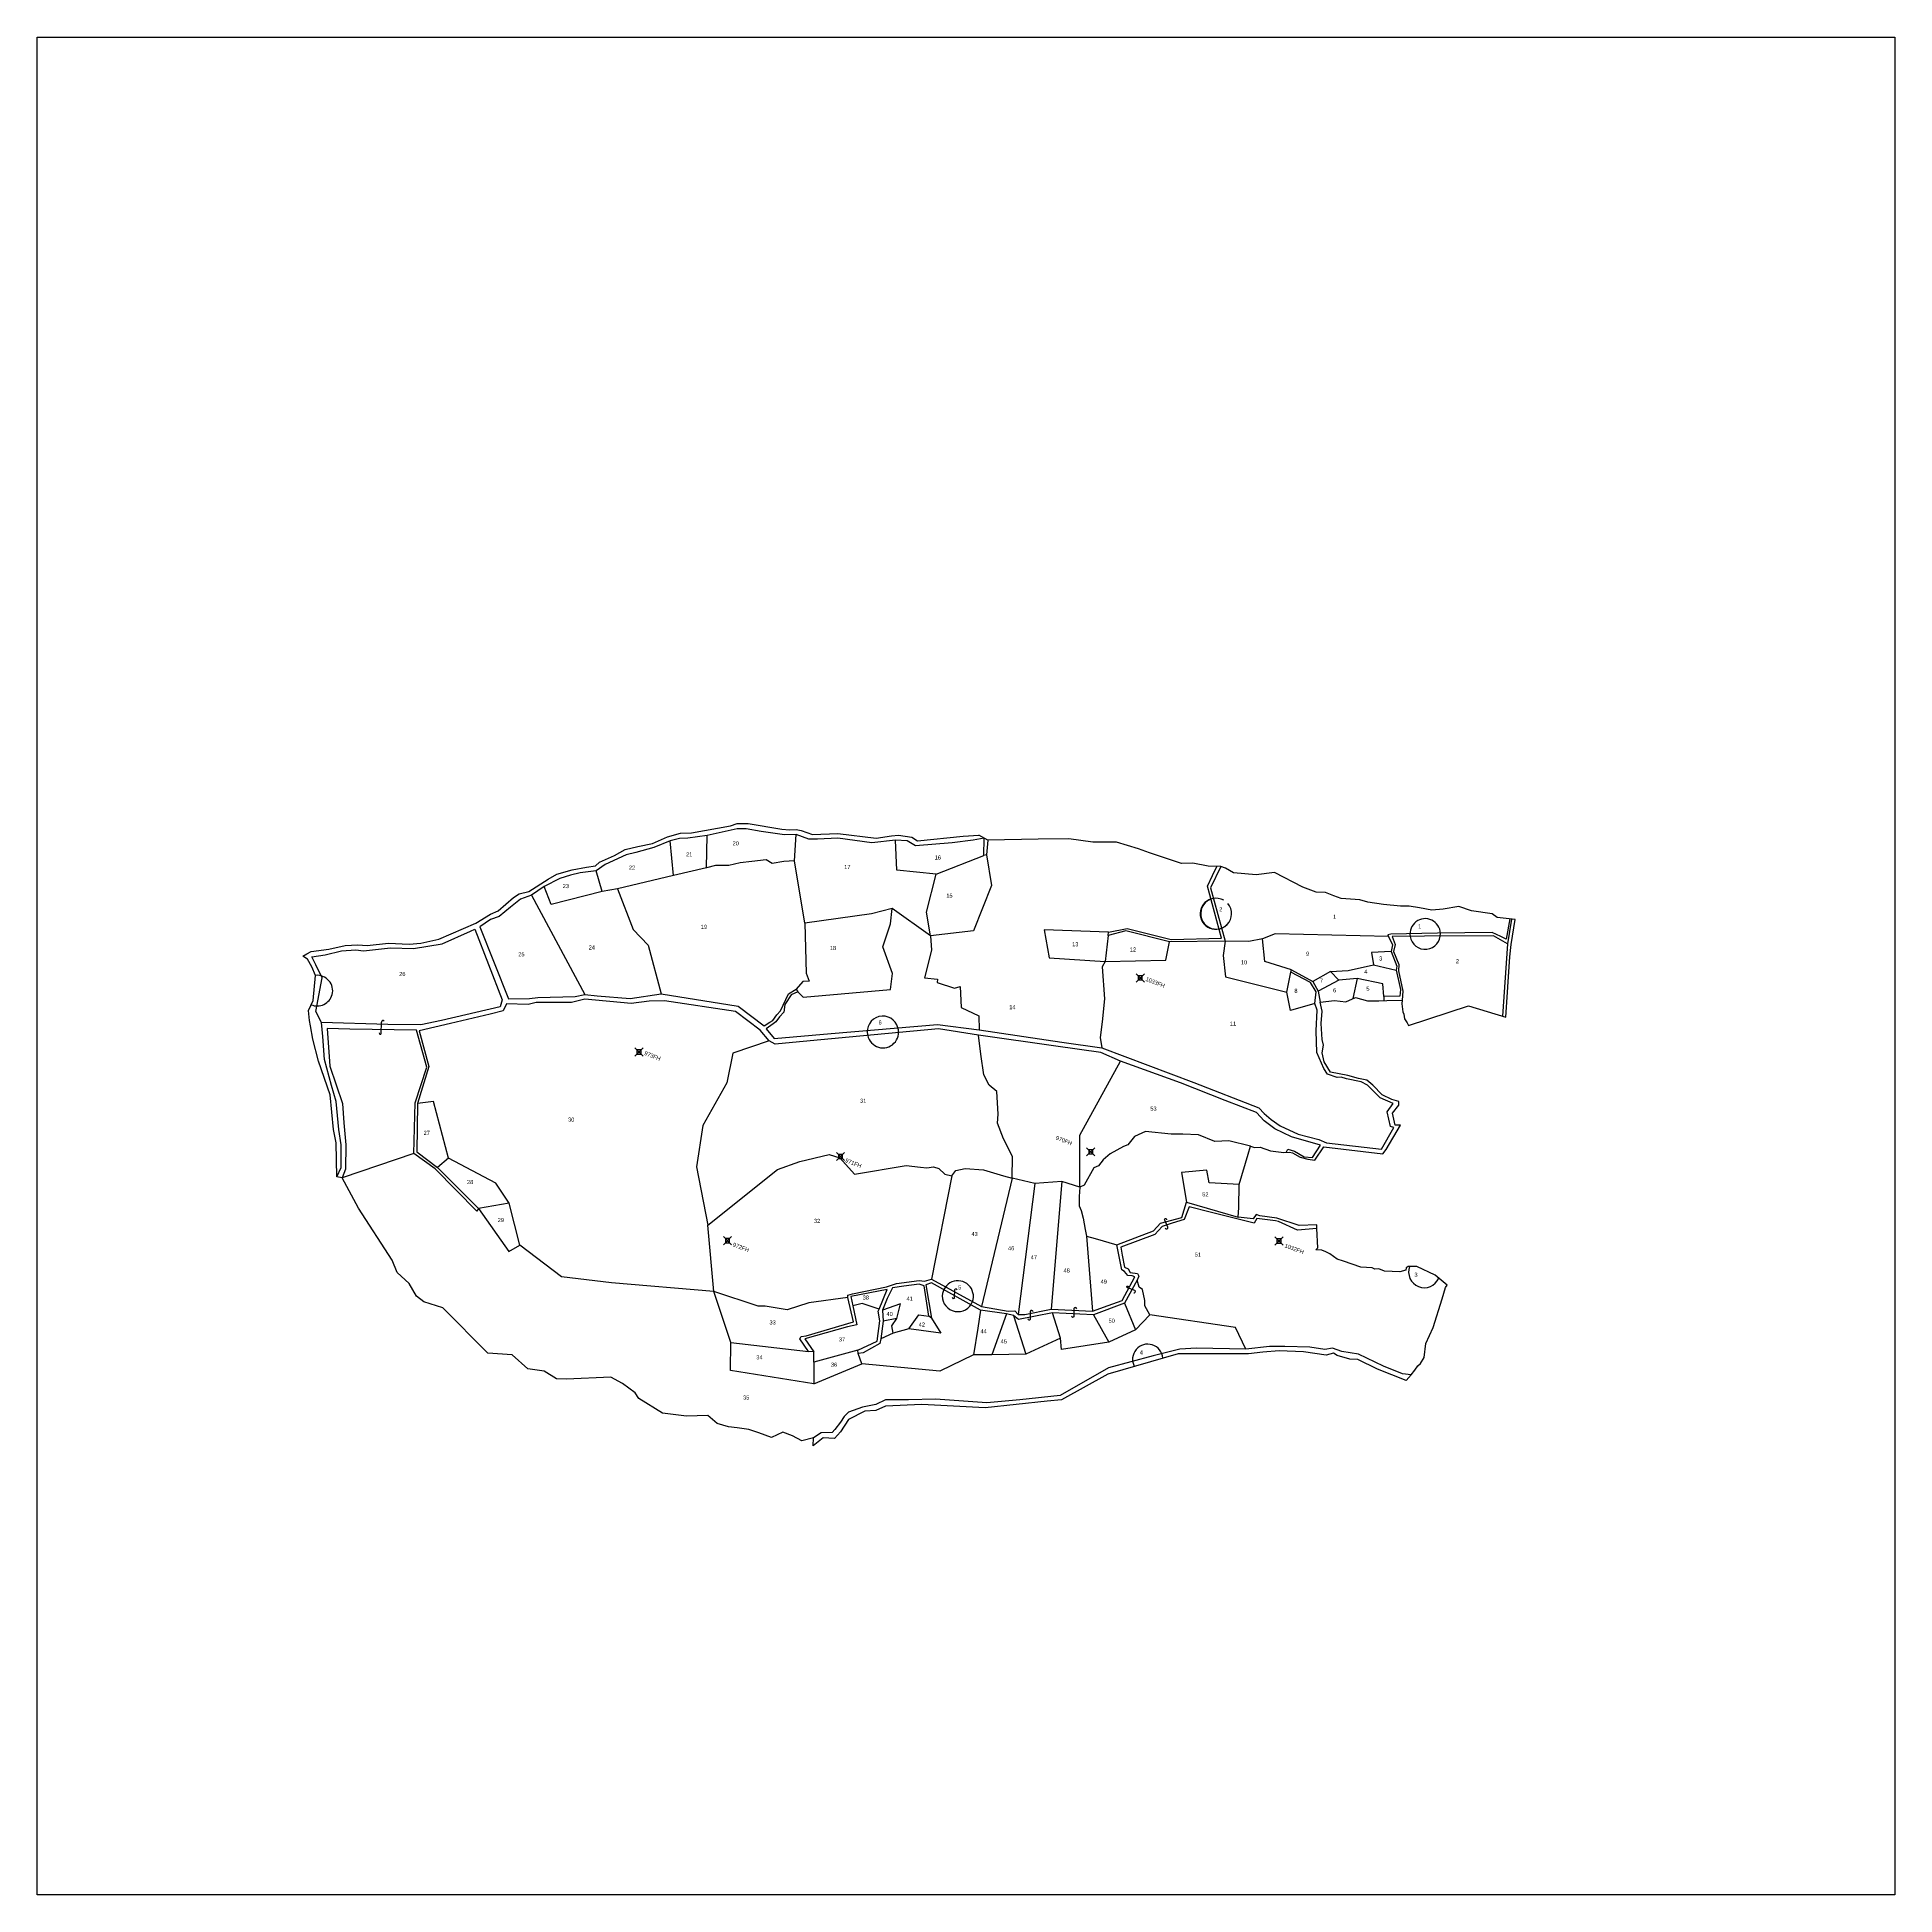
# Model space of a CAD drawing. Extents: x 151273 to 153548, y 177794 to 180070.
import ezdxf

# ---------------------------------------------------------------- set-up
doc = ezdxf.new("R2010")
doc.units = 0
doc.header["$MEASUREMENT"] = 0
doc.header["$PDMODE"] = 67
doc.header["$PDSIZE"] = 5
for name, color, linetype in [('BORDER-B', 3, 'CONTINUOUS'), ('IMAGE', 7, 'CONTINUOUS'), ('LINK', 4, 'CONTINUOUS'), ('NO', 1, 'CONTINUOUS'), ('PARCEL', 6, 'CONTINUOUS'), ('ROAD', 2, 'CONTINUOUS'), ('TRIG-P', 2, 'CONTINUOUS'), ('TRIG-T', 1, 'CONTINUOUS')]:
    doc.layers.add(name, color=color, linetype=linetype)
picture_1 = doc.add_image_def('image1.tif', size_in_pixel=(10768, 10768))

msp = doc.modelspace()

# ---------------------------------------------------------------- linework, layer by layer
at = {"layer": 'BORDER-B'}
for points in [[(152949.6, 178424.2), (152914.6, 178438.3), (152890.7, 178449.9), (152880.7, 178450.5), (152865.2, 178454.9), (152860.8, 178457.7), (152851.9, 178455.5), (152824.1, 178459.4), (152794.2, 178460.5), (152774.2, 178458.8), (152756.5, 178457.1), (152670.5, 178457.1), (152584.5, 178432.2), (152527.4, 178400.6), (152510.2, 178398.9), (152434.2, 178391), (152356.5, 178394.9), (152312.2, 178392.7), (152300, 178387.7), (152286.6, 178386.6), (152266.7, 178376.6), (152256.7, 178361.6), (152249.5, 178353.3), (152235.6, 178353.9), (152223.4, 178344.4), (152224, 178353.9), (152209.5, 178350.5), (152197.9, 178356.6), (152186.2, 178361.1), (152172.4, 178354.4), (152156.8, 178360), (152144.6, 178364.4), (152130.2, 178366.1), (152119.7, 178367.7), (152105.8, 178371.6), (152094.2, 178381.6), (152068.1, 178380.5), (152038.7, 178384.4), (152009.8, 178402.1), (152005.4, 178409.3), (151989.9, 178420.4), (151975.4, 178428.2), (151921.1, 178425.9), (151909, 178426.3), (151894, 178435.7), (151874, 178438.5), (151854.6, 178455.7), (151824.7, 178457.9), (151769.7, 178513.3), (151746.4, 178520.5), (151737.6, 178527.7), (151728.7, 178543.3), (151713.7, 178556.6), (151707.6, 178571.5), (151666.6, 178635.3), (151646.6, 178672.5), (151640.1, 178673.7), (151639.1, 178715.6), (151635.7, 178731.9), (151631.7, 178774.4), (151617.4, 178815.3), (151610.5, 178842.5), (151607.5, 178858.8), (151606.6, 178865.2), (151605.1, 178877.5), (151611, 178889.9), (151614, 178920.5), (151609.5, 178930.8), (151604.1, 178940.2), (151598.2, 178944.1), (151603.1, 178947.1), (151608.5, 178949.6), (151630.3, 178952.5), (151650, 178957), (151665.8, 178958), (151677.2, 178957), (151703.3, 178959.9), (151728.5, 178958.9), (151742.8, 178959.9), (151765, 178964.9), (151810, 178984.6), (151828.2, 178995.5), (151837.5, 178999.7), (151856.4, 179015.8), (151863.3, 179020.3), (151875.3, 179023.1), (151898.7, 179038.5), (151909.4, 179044.4), (151928, 179049.9), (151945.9, 179053), (151956.9, 179054.7), (151961.7, 179059.2), (151979.9, 179067.4), (151993, 179074.7), (152008.8, 179078.4), (152026.4, 179082.2), (152044.9, 179090.1), (152061.1, 179094.9), (152074.5, 179095.3), (152122, 179103.9), (152130.5, 179106.7), (152143.6, 179106.4), (152184.9, 179099.5), (152194.5, 179098.8), (152202.4, 179099.1), (152208.6, 179098.1), (152222.7, 179093), (152253.7, 179094.3), (152300.5, 179088.5), (152319.4, 179091.6), (152328, 179092.3), (152344.2, 179089.9), (152351.1, 179085.4), (152407.1, 179091.2), (152426.2, 179092.1)], [(153083.3, 178988.8), (153061.2, 178991.5), (153055.2, 178996.1), (153030, 178999.5), (153014.2, 179004.7), (152995.3, 179001.7), (152981.4, 179000.6), (152966.3, 179003.2), (152953.5, 179005.5), (152943, 179005.1), (152921.9, 179007.4), (152903, 179010.4), (152893.2, 179013), (152870.3, 179014.5), (152861.2, 179017.9), (152851.1, 179022), (152839.4, 179022.4), (152823.2, 179028.4), (152788.5, 179046.5), (152765.9, 179043.5), (152738.1, 179046.2), (152728.3, 179051.9), (152722.7, 179053.7), (152707.2, 179054.1), (152688.4, 179057.9), (152674.5, 179057.5), (152635.3, 179070.7), (152622.1, 179075.6), (152595, 179083.9), (152576.5, 179083.5), (152566, 179083.5), (152536.6, 179087.6), (152498.9, 179087.3), (152437.5, 179086.1), (152426.2, 179092.1)], [(152949.6, 178424.2), (152955.9, 178431.4), (152960.2, 178436.9), (152964.1, 178442.2), (152967.2, 178444.9), (152971.8, 178452.6), (152973.9, 178469.6), (152982.8, 178489.1), (152993.9, 178524.4), (152998, 178538.3), (153000.1, 178541), (152985.5, 178553.2), (152962.9, 178563.8), (152952.3, 178563.8), (152949.9, 178562.4), (152949.2, 178559.3), (152941.9, 178557.3), (152923.2, 178558.1), (152916.2, 178560.9), (152911.4, 178560.7), (152908.3, 178562.4), (152894.3, 178563.1), (152873.2, 178570.3), (152865.4, 178573), (152856.4, 178579.3), (152851.5, 178581.8), (152846.6, 178584), (152839.1, 178584.2), (152841.6, 178586.9), (152840.5, 178610.6), (152840.3, 178614.8), (152818.6, 178614.2), (152791.5, 178623.3), (152770.4, 178625.8), (152766, 178627.5), (152762.4, 178622.4), (152744, 178624.5), (152745, 178636), (152745.1, 178664.5), (152756.3, 178701.5), (152759, 178711.2), (152764.2, 178709.6), (152770.8, 178710), (152783.4, 178705.8), (152800.1, 178703.4), (152806.7, 178703.9), (152810.5, 178703.2), (152820, 178697.7), (152829.5, 178695.4), (152837.9, 178694.3), (152849.1, 178710.6), (152921, 178701.9), (152925.3, 178707.4), (152943, 178737), (152936.3, 178737.2), (152932.9, 178751.8), (152940.9, 178761.5), (152940.9, 178765.9), (152932.3, 178768.5), (152920.5, 178774.2), (152909, 178786.2), (152901.4, 178792.1), (152891.5, 178794.3), (152878.4, 178797.8), (152857.3, 178801.8), (152849.5, 178814.7), (152846.7, 178825.7), (152848.4, 178835.1), (152846.7, 178841.9), (152845.5, 178861.7), (152846.7, 178876.7), (152844.4, 178887.9), (152862.1, 178889.8), (152875.7, 178888.3), (152887.7, 178893.4), (152902.5, 178889.2), (152916.4, 178889.4), (152926.1, 178889.8), (152945, 178890.3), (152944.5, 178885.8), (152945.6, 178875.9), (152947.1, 178872.9), (152947.7, 178867.2), (152950.9, 178862.2), (152952.5, 178859.2), (153026, 178883.1), (153071.7, 178869.3), (153076.8, 178943.3), (153078.2, 178958.4), (153083.3, 178988.8)], [(153078.9, 178989.3), (153074.1, 178959.2), (153067.7, 178870.5)]]:
    msp.add_lwpolyline(points, dxfattribs=at)
at = {"layer": 'LINK'}
msp.add_lwpolyline([(151694.2, 178849.2), (151694.7, 178863.3)], dxfattribs=at)
for points in [[(152654.7, 178611, 0.894395), (152657.8, 178612.1), (152654.3, 178620.6, -1.765084), (152656.3, 178621.1)], [(152616, 178531.5, 0.894395), (152617.3, 178534.5), (152608.7, 178537.7, -1.765084), (152609.6, 178539.5)], [(152399.9, 178534.8, 0.894395), (152396.6, 178535.2), (152396.3, 178526, -1.765084), (152394.3, 178526.3)], [(152492.7, 178508.6, 0.894395), (152489.4, 178508.9), (152489.1, 178499.7, -1.765084), (152487.2, 178500.1)], [(152546.2, 178512, 0.894395), (152542.9, 178512.3), (152542.6, 178503.1, -1.765084), (152540.6, 178503.5)]]:
    msp.add_lwpolyline(points, format="xyb", dxfattribs=at)
for centre, radius, start, end in [((151696.5, 178863.5), 1.84, 33.6146, 186.6311), ((151693.1, 178849.6), 1.21, 144.0178, 340.4994)]:
    msp.add_arc(centre, radius, start, end, dxfattribs=at)
at = {"layer": 'PARCEL'}
for points in [[(152092.8, 179052.4), (152052.4, 179042.9), (152048.3, 179085.2)], [(152200.6, 179060.8), (152187.4, 179059.9), (152173.3, 179057.4), (152165.8, 179062), (152148.3, 179059.9), (152134.1, 179058.3), (152120.3, 179055.3), (152103.7, 179055.3), (152092.8, 179052.4), (152093.4, 179091.9)], [(152367.2, 178969.1), (152320.1, 179002.5), (152294.7, 178995.8), (152213.1, 178984.5), (152200.6, 179060.8), (152202.6, 179093)], [(152373.9, 179044.5), (152326, 179049.5), (152324.4, 179086.3)], [(152435.8, 179068), (152441.8, 179030.8), (152419.7, 178975), (152367.2, 178969.1), (152368.5, 178951.6), (152359.7, 178917.5), (152375.6, 178915.8), (152375.1, 178911.7), (152396.4, 178905), (152403.5, 178907.1), (152404.7, 178881.3), (152426.4, 178870.9), (152426.6, 178854)], [(152367.2, 178969.1), (152362.2, 178997.9), (152373.9, 179044.5), (152432.3, 179067.5)], [(152052.4, 179042.9), (151983.7, 179026.6), (151964.9, 179023.3), (151957.6, 179048.7)], [(151878.5, 179018.8), (151943.7, 178897.1)], [(151964.9, 179023.3), (151902.4, 179007.5), (151894.1, 179029.3)], [(151983.7, 179026.6), (152002.9, 178976.6), (152021.2, 178957.5), (152037.3, 178897.8)], [(152204.8, 178900.2), (152211, 178893.8), (152318.1, 178903.3), (152320.6, 178922.9), (152308.9, 178955.4), (152318.1, 178983.7), (152320.1, 179002.5)], [(152213.1, 178984.5), (152214.7, 178923.3), (152218.5, 178913.3), (152210.6, 178912.9), (152202.4, 178903.7)], [(152585, 178973.6), (152506.4, 178976.3), (152512.5, 178942.1), (152581.1, 178937.6), (152655.4, 178939), (152660, 178961.5)], [(152928.3, 178968), (152789.5, 178971.3), (152773.8, 178965.3), (152757, 178962.1), (152728.1, 178962.6), (152725.6, 178944.8), (152728.3, 178918.8), (152803.6, 178899.8), (152808.6, 178924.3)], [(152584.7, 178969.4), (152581.1, 178937.6), (152577.6, 178931.1), (152580.4, 178891.7), (152577.6, 178863.6), (152574.9, 178844.4), (152577.1, 178831.6)], [(152809.4, 178927.3), (152776.5, 178937.7), (152773.8, 178965.3)], [(152931.5, 178949.7), (152907.5, 178948.5), (152909.7, 178933.4), (152937.6, 178927.1)], [(152857.1, 178925.2), (152835.4, 178913)], [(152889.7, 178916.6), (152867.4, 178914.6), (152857.1, 178925.2), (152878.7, 178926.5), (152909.7, 178933.4)], [(152867.4, 178914.6), (152842.1, 178901.2)], [(152922.5, 178894.6), (152921.1, 178910.1), (152889.7, 178916.6), (152884.5, 178892)], [(152838.1, 178885.9), (152808.1, 178877.5), (152803.6, 178899.8)], [(152169.5, 178840.2), (152124.8, 178825.1), (152117.5, 178789), (152088.3, 178736.5), (152080.5, 178686.2), (152094.4, 178614.6)], [(152550, 178661.1), (152528.1, 178667.9), (152495.1, 178665.7), (152467.2, 178672.2), (152467.5, 178698.7), (152456.4, 178720.2), (152449.2, 178739.6), (152449.9, 178750.4), (152448.5, 178778.3), (152438.8, 178786.2), (152432.3, 178798.8), (152428.8, 178824.2), (152426.1, 178847.2)], [(152759, 178711.2), (152732.7, 178717.7), (152715.4, 178717), (152695.3, 178725.3), (152676.3, 178726), (152662, 178726), (152630.4, 178729.2), (152617.1, 178723.1), (152608.9, 178713.1), (152603.5, 178710.9), (152587.4, 178701.9), (152578.7, 178694.4), (152573, 178687.2), (152567.3, 178684.7), (152555.4, 178663.6), (152550, 178661.1), (152550, 178724.9), (152599.8, 178815.4)], [(151776.9, 178696.5), (151758.3, 178766.1), (151738.6, 178763.5)], [(151734.4, 178702.5), (151646.6, 178672.5)], [(152266, 178525.9), (152217.9, 178519.6), (152191.7, 178511), (152164.8, 178515.3), (152156.2, 178515.3), (152101.6, 178533.2), (152094.4, 178614.6), (152179.8, 178682.8), (152207.1, 178692.5), (152243, 178701.1), (152255.9, 178697.1), (152274.2, 178677.1), (152337.4, 178687.8), (152354.9, 178685.7), (152362.5, 178684.9), (152370.7, 178686), (152377.2, 178683.9), (152384.7, 178677.1), (152393.3, 178674.9), (152398.3, 178681.7), (152409.5, 178683.9), (152432.2, 178682.4), (152456.6, 178674.9), (152467.2, 178672.2)], [(152122.7, 178471), (152101.6, 178533.2), (151976.3, 178544.1), (151915, 178551.2), (151864.1, 178590), (151851.2, 178641.6), (151834.7, 178666), (151776.9, 178696.5), (151763.2, 178685)], [(152393.3, 178674.9), (152368.3, 178548.6)], [(152745.1, 178664.5), (152708.5, 178666.3), (152705.6, 178681.9), (152674.6, 178679), (152680.8, 178642.6)], [(152467.2, 178672.2), (152429.4, 178515)], [(152495.1, 178665.7), (152474.6, 178505)], [(152528.1, 178667.9), (152515, 178511.5)], [(152550, 178661.1), (152549.3, 178649.6), (152549.3, 178638.1), (152551.5, 178632.7), (152554, 178623), (152556.5, 178609.4), (152558.3, 178601.2), (152568.7, 178598.3), (152595.5, 178590.4)], [(151851.2, 178641.6), (151813.3, 178634.8)], [(151813.3, 178634.8), (151850.8, 178582.1), (151864.1, 178590)], [(152558.3, 178601.2), (152565.5, 178509.1)], [(152753.5, 178462.8), (152740.6, 178489), (152635.8, 178504.7), (152629.7, 178515.9), (152629.7, 178522.3), (152626.9, 178535.6), (152622.9, 178538.5), (152620.3, 178547)], [(152304.3, 178511.7), (152283.3, 178518.7), (152272.1, 178515.6)], [(152326, 178500.4), (152330.3, 178518.3), (152308.4, 178510.5)], [(152604.7, 178519.2), (152618.3, 178486.5)], [(152321.3, 178482.1), (152319.9, 178491.1), (152326, 178500.4), (152309.3, 178497)], [(152368.3, 178500.8), (152379.8, 178482.1), (152340.7, 178487.5), (152352.9, 178504.7), (152365.1, 178502.9)], [(152428.5, 178510.3), (152425, 178488.2), (152420, 178455.9)], [(152460.1, 178506.1), (152442.2, 178455.9)], [(152469, 178504.1), (152483.8, 178456.6)], [(152635.8, 178504.7), (152618.3, 178486.5), (152585.6, 178471.4), (152527.5, 178462.4), (152526.4, 178476.1), (152516.5, 178507.3)], [(152566.6, 178504.8), (152585.6, 178471.4)], [(152224.4, 178420.1), (152122.3, 178436.5), (152122.7, 178471), (152217.6, 178459.8)], [(152526.4, 178476.1), (152483.8, 178456.6), (152442.2, 178455.9), (152420, 178455.9), (152378.7, 178435.8), (152282.9, 178444.8), (152278.6, 178457.2)], [(152340.7, 178487.5), (152321.3, 178482.1), (152306.1, 178475.2)], [(152278.3, 178461.3), (152224.4, 178446.6), (152224.1, 178459.2)], [(152224.4, 178446.6), (152224.4, 178420.1), (152282.9, 178444.8)]]:
    msp.add_lwpolyline(points, dxfattribs=at)
for centre, radius, start, end in [((152716.4, 178996), 19, 107.0967, 318.611), ((152717, 178996.1), 18.9, 60.3086, 40.8597), ((152973.1, 178971.3), 18.7, 2.5286, 189.4171), ((152973.1, 178971.2), 18.7, 188.9304, 3.0153), ((151615.9, 178901.6), 19, 345.7732, 95.7412), ((151615.8, 178902.3), 19.2, 247.4448, 343.7052), ((152308.7, 178851.5), 19.1, 14.5808, 193.9685), ((152308.9, 178850.8), 19.1, 191.9965, 16.5528), ((152971.9, 178557), 19.1, 159.1241, 337.874), ((152400.6, 178527.3), 19.1, 340.7266, 177.9138), ((152400.7, 178527.8), 19.2, 179.6552, 338.9852), ((152633.2, 178450.2), 18.6, 4.7672, 207.5982)]:
    msp.add_arc(centre, radius, start, end, dxfattribs=at)
at = {"layer": 'ROAD'}
for points in [[(152437.5, 179086.1), (152435.8, 179068), (152432.3, 179067.5), (152432.8, 179088.6), (152419.4, 179086.3), (152393.6, 179083), (152348.6, 179079.3), (152338.6, 179085.2), (152324.4, 179086.3), (152295.4, 179082.8), (152253.8, 179088.4), (152228.9, 179087.3), (152218.2, 179087.3), (152202.6, 179093), (152188.4, 179092.7), (152159.7, 179096.7), (152141.4, 179100.2), (152130.2, 179100.2), (152093.4, 179091.9), (152070, 179088.4), (152059.8, 179088.1), (152048.3, 179085.2), (152028.2, 179077.1), (152006.2, 179071.2), (151994.4, 179068), (151968.6, 179056.2), (151957.6, 179048.7), (151937.8, 179046), (151926.2, 179043.3), (151912.9, 179039), (151894.1, 179029.3), (151878.5, 179018.8), (151864.8, 179013.7), (151852.5, 179004.1), (151838.8, 178992.8), (151828.1, 178988.8), (151815.2, 178979.9), (151850.1, 178891.7), (151876.1, 178892.2), (151886, 178893.6), (151931.9, 178894.7), (151943.7, 178897.1), (151959, 178895.5), (151999.2, 178892.4), (152037.3, 178897.8), (152131.5, 178883), (152163.2, 178858.6), (152170.4, 178863.2), (152173.9, 178865.3), (152179, 178872.3), (152183.3, 178877.1), (152193.2, 178898.1), (152202.4, 178903.7), (152202.4, 178903.7), (152204.8, 178900.2), (152196.4, 178896.7), (152188.9, 178884.7), (152187.3, 178875.3), (152182, 178869.6), (152177.7, 178863.5), (152174.4, 178861.3), (152165.9, 178854.9), (152175.8, 178843.3), (152245.3, 178849.2), (152375.7, 178860.4), (152426.6, 178854), (152528.1, 178838.7), (152577.1, 178831.6), (152689.8, 178789.3), (152769.5, 178758.4), (152776, 178751.2), (152784.6, 178743.9), (152795.6, 178736.4), (152817.5, 178725.9), (152843, 178719.4), (152852.4, 178715.2), (152919.4, 178707.6), (152934.7, 178734.2), (152930.7, 178735.5), (152926.4, 178753.2), (152933.7, 178763.4), (152918.1, 178770.4), (152912.7, 178775.8), (152902.3, 178786.2), (152894.7, 178790.3), (152876.8, 178794), (152870.3, 178795.9), (152865.2, 178795.6), (152853.4, 178799.6), (152848.9, 178806.3), (152840.5, 178825.9), (152839.7, 178852.7), (152840.8, 178877.9), (152838.1, 178885.9), (152839.7, 178900.2), (152832.7, 178911.7), (152808.6, 178924.3), (152809.4, 178927.3), (152835.4, 178913), (152842.1, 178901.2), (152844.4, 178887.9)], [(152722.7, 179053.7), (152710.3, 179027.8), (152728.1, 178962.6), (152660, 178961.5), (152606.2, 178974.9), (152584.7, 178969.4), (152585, 178973.6), (152608.1, 178978), (152662.1, 178964.4), (152723.7, 178966), (152706.6, 179029.9), (152712.7, 179043), (152717.7, 179053.9)], [(151640.1, 178673.7), (151645.2, 178685.1), (151645.2, 178713), (151642.2, 178731.8), (151639.3, 178766.1), (151633.4, 178785.7), (151624.8, 178817.5), (151622.6, 178845.7), (151621, 178862.6), (151614.3, 178876.3), (151621.8, 178917.6), (151614.1, 178933.4), (151609.2, 178943.3), (151625.6, 178945.8), (151645.7, 178950.7), (151663.4, 178952), (151672.8, 178950.4), (151705.6, 178954.4), (151734, 178953.3), (151768.9, 178959), (151803.5, 178974.5), (151808.8, 178977.3), (151842.6, 178890.6), (151839.9, 178882), (151768.2, 178865.1), (151743, 178860), (151702.2, 178860.3), (151621, 178862.6)], [(153076.6, 178989.6), (153072.1, 178964.8), (153065.6, 178968), (153055.3, 178973), (152988.2, 178972.1), (152930.8, 178971.1), (152927.2, 178970), (152928.3, 178968), (152933, 178957.8), (152931.5, 178949.7), (152938.5, 178931.7), (152937.6, 178927.1), (152942.9, 178903.3), (152942, 178894.9), (152922.5, 178894.6), (152922.3, 178889.6)], [(153074.1, 178959.2), (153056.9, 178969.1), (152972.1, 178968.5), (152932.7, 178968), (152936.5, 178958.4), (152934.4, 178949.7), (152940.8, 178934), (152940.5, 178926.2), (152945.5, 178901.3), (152945, 178890.3)], [(152802.9, 178703.6), (152804.9, 178707.5), (152813.2, 178705.1), (152825, 178698.1), (152834.9, 178697.5), (152845, 178712.4), (152809.3, 178722.6), (152789.1, 178732.5), (152775.7, 178742.4), (152766.3, 178752.7), (152728, 178767.1), (152673.2, 178788.7), (152599.8, 178815.4), (152575.7, 178825.9), (152520.7, 178833.8), (152426.1, 178847.2), (152376.8, 178855.1), (152280.4, 178845.9), (152198, 178838.2), (152176.8, 178836.1), (152169.5, 178840.2), (152158.4, 178853.6), (152128.3, 178876.4), (152041.1, 178889.5), (152022.5, 178888.9), (152000.4, 178886.2), (151943.7, 178891.5), (151927.2, 178887.3), (151884.3, 178887.1), (151874.2, 178884.9), (151847.7, 178885.6), (151843.7, 178877), (151827.7, 178873.1), (151779.2, 178861.7), (151740.8, 178852.5), (151752.7, 178808.9), (151738.6, 178763.5), (151738, 178704.2), (151763.2, 178685), (151813.3, 178634.8), (151811.4, 178631.5), (151760.5, 178683.6), (151734.4, 178702.5), (151735.8, 178764.2), (151750.2, 178808), (151737.5, 178853.3), (151655.8, 178854.6), (151627.9, 178855.3), (151631.2, 178809.5), (151646.7, 178763.5), (151648.5, 178740.1), (151650.9, 178712.8), (151650.4, 178683), (151646.6, 178672.5)], [(152840.5, 178610.6), (152816.6, 178608.6), (152793.5, 178619), (152789.7, 178619.8), (152767, 178622.8), (152763.7, 178616.9), (152709.7, 178630.5), (152684.1, 178636.9), (152677.9, 178621.3), (152663.1, 178617.2), (152651, 178613.1), (152641.9, 178603.3), (152600.3, 178587.7), (152602, 178577.7), (152604.7, 178562.9), (152609.1, 178561.1), (152611.8, 178556.7), (152620.6, 178555.5), (152622.4, 178552), (152620.3, 178547), (152604.7, 178519.2), (152566.6, 178504.8), (152516.5, 178507.3), (152474.9, 178499), (152469, 178504.1), (152460.1, 178506.1), (152428.5, 178510.3), (152368.3, 178543.9), (152361.6, 178541.5), (152368.3, 178500.8), (152365.1, 178502.9), (152359.5, 178540.3), (152353.3, 178542.4), (152334.4, 178540), (152320.5, 178537.7), (152314, 178524.7), (152308.4, 178510.5), (152309.3, 178497), (152306.1, 178475.2), (152305.2, 178469.8), (152284.8, 178458.3), (152278.6, 178457.2), (152278.3, 178461.3), (152301.9, 178472.5), (152304.9, 178497.3), (152303.1, 178509.4), (152304.3, 178511.7), (152314, 178535.6), (152269.5, 178527.1), (152272.1, 178515.6), (152276.9, 178492.6), (152265.3, 178490.2), (152213.2, 178475.4), (152224.1, 178459.2), (152217.6, 178459.8), (152207, 178475.4), (152208.8, 178478.1), (152214.7, 178478.9), (152272.8, 178496.1), (152266, 178525.9), (152266, 178528.8), (152271.6, 178530.6), (152313.2, 178539.1), (152325.3, 178543), (152353.4, 178546.8), (152359.8, 178546), (152368.3, 178548.6), (152429.4, 178515), (152462.2, 178509.1), (152470.4, 178509.7), (152474.6, 178505), (152482.5, 178505), (152515, 178511.5), (152565.5, 178509.1), (152584.6, 178516.2), (152602, 178522.2), (152617.6, 178551.1), (152614.1, 178552.6), (152609, 178552.9), (152604.9, 178557.9), (152601.4, 178560), (152595.5, 178590.4), (152640.3, 178607.5), (152648.9, 178617.2), (152674.9, 178624), (152680.8, 178642.6), (152744, 178624.5)], [(152955.9, 178431.4), (152945.1, 178432.4), (152922.1, 178442), (152891.2, 178456.6), (152871, 178460), (152859.7, 178463.9), (152850.2, 178462.2), (152831.6, 178465), (152801.3, 178466.1), (152782.2, 178466.1), (152753.5, 178462.8), (152692.8, 178463.9), (152672.6, 178462.8), (152640, 178454.3), (152585, 178439.7), (152526, 178406), (152476.5, 178400.4), (152436.1, 178397.1), (152373.1, 178401.5), (152340.1, 178400.6), (152311.9, 178400.6), (152300.1, 178395), (152284, 178391.7), (152272.3, 178387.7), (152266.6, 178385.3), (152261.4, 178380), (152256.9, 178373.2), (152250, 178364.3), (152246.8, 178360.6), (152233.1, 178360.2), (152224, 178353.9)]]:
    msp.add_lwpolyline(points, dxfattribs=at)
at = {"layer": 'TRIG-P'}
for p in [(152624.1, 178917.4), (152010.1, 178826.7), (152256.9, 178698.7), (152563.4, 178704.3), (152118.5, 178595.6), (152794, 178595.2)]:
    msp.add_point(p, dxfattribs=at)

# ---------------------------------------------------------------- texts
at = {"layer": 'NO'}
for s, p in [('20', (152124.7, 179079.8)), ('21', (152067.7, 179066.2)), ('16', (152372.2, 179062.4)), ('22', (151997.7, 179050)), ('17', (152261.4, 179050.7)), ('23', (151916.6, 179027.4)), ('15', (152386.5, 179015.7)), ('2', (152720.8, 178998.9)), ('1', (152860.2, 178989.8)), ('19', (152085.8, 178977.5)), ('1', (152964.5, 178978.2)), ('25', (151862.2, 178943.8)), ('24', (151948.4, 178952.2)), ('18', (152243.9, 178951.6)), ('13', (152540.6, 178956.2)), ('12', (152611.3, 178949.7)), ('9', (152827.1, 178944.5)), ('10', (152747.4, 178934.1)), ('4', (152898.4, 178922.5)), ('3', (152916.6, 178938.7)), ('2', (153010.6, 178935.4)), ('26', (151716.3, 178919.8)), ('8', (152812.9, 178899.1)), ('7', (152844, 178911.5)), ('6', (152860.2, 178899.8)), ('5', (152901, 178901.7)), ('14', (152463.6, 178879.1)), ('6', (152303.5, 178860.3)), ('11', (152733.8, 178859)), ('31', (152280.8, 178764.4)), ('30', (151923.2, 178741.4)), ('53', (152636.4, 178754.8)), ('27', (151746.2, 178725.2)), ('28', (151799.4, 178664.9)), ('52', (152700, 178649.8)), ('29', (151837, 178618.3)), ('32', (152224.4, 178617.3)), ('43', (152417.3, 178601.2)), ('46', (152462.1, 178583.8)), ('47', (152489.9, 178572.7)), ('48', (152530.1, 178556.5)), ('51', (152690.9, 178576)), ('5', (152401.1, 178535.8)), ('49', (152575.5, 178542.9)), ('3', (152959.9, 178551.4)), ('38', (152284, 178523.4)), ('41', (152337.8, 178522.1)), ('33', (152169.9, 178492.9)), ('40', (152313.2, 178503.3)), ('42', (152352.7, 178490.3)), ('50', (152585.2, 178495)), ('37', (152254.8, 178472.2)), ('44', (152428.3, 178482.1)), ('45', (152453, 178469.7)), ('34', (152153.7, 178450.2)), ('4', (152623.5, 178456.1)), ('36', (152245.1, 178441.1)), ('35', (152137.5, 178400.9))]:
    msp.add_text(s, height=5, dxfattribs=at).set_placement(p)
at = {"layer": 'TRIG-T'}
for s, p in [('1033FH', (152630.1, 178914)), ('973FH', (152016, 178823.3)), ('970FH', (152520, 178719.5)), ('971FH', (152262.1, 178692)), ('972FH', (152124.4, 178588.8)), ('1032FH', (152800.4, 178587.7))]:
    msp.add_text(s, height=5, rotation=338.9091, dxfattribs=at).set_placement(p)

# ---------------------------------------------------------------- pictures from other files: only their frames are drawn
at = {"layer": 'IMAGE'}
image = msp.add_image(picture_1, insert=(151272.8, 177794.2), size_in_units=(2275.5, 2275.5), dxfattribs=at)
image.dxf.flags = 15

doc.saveas('drawing.dxf')
